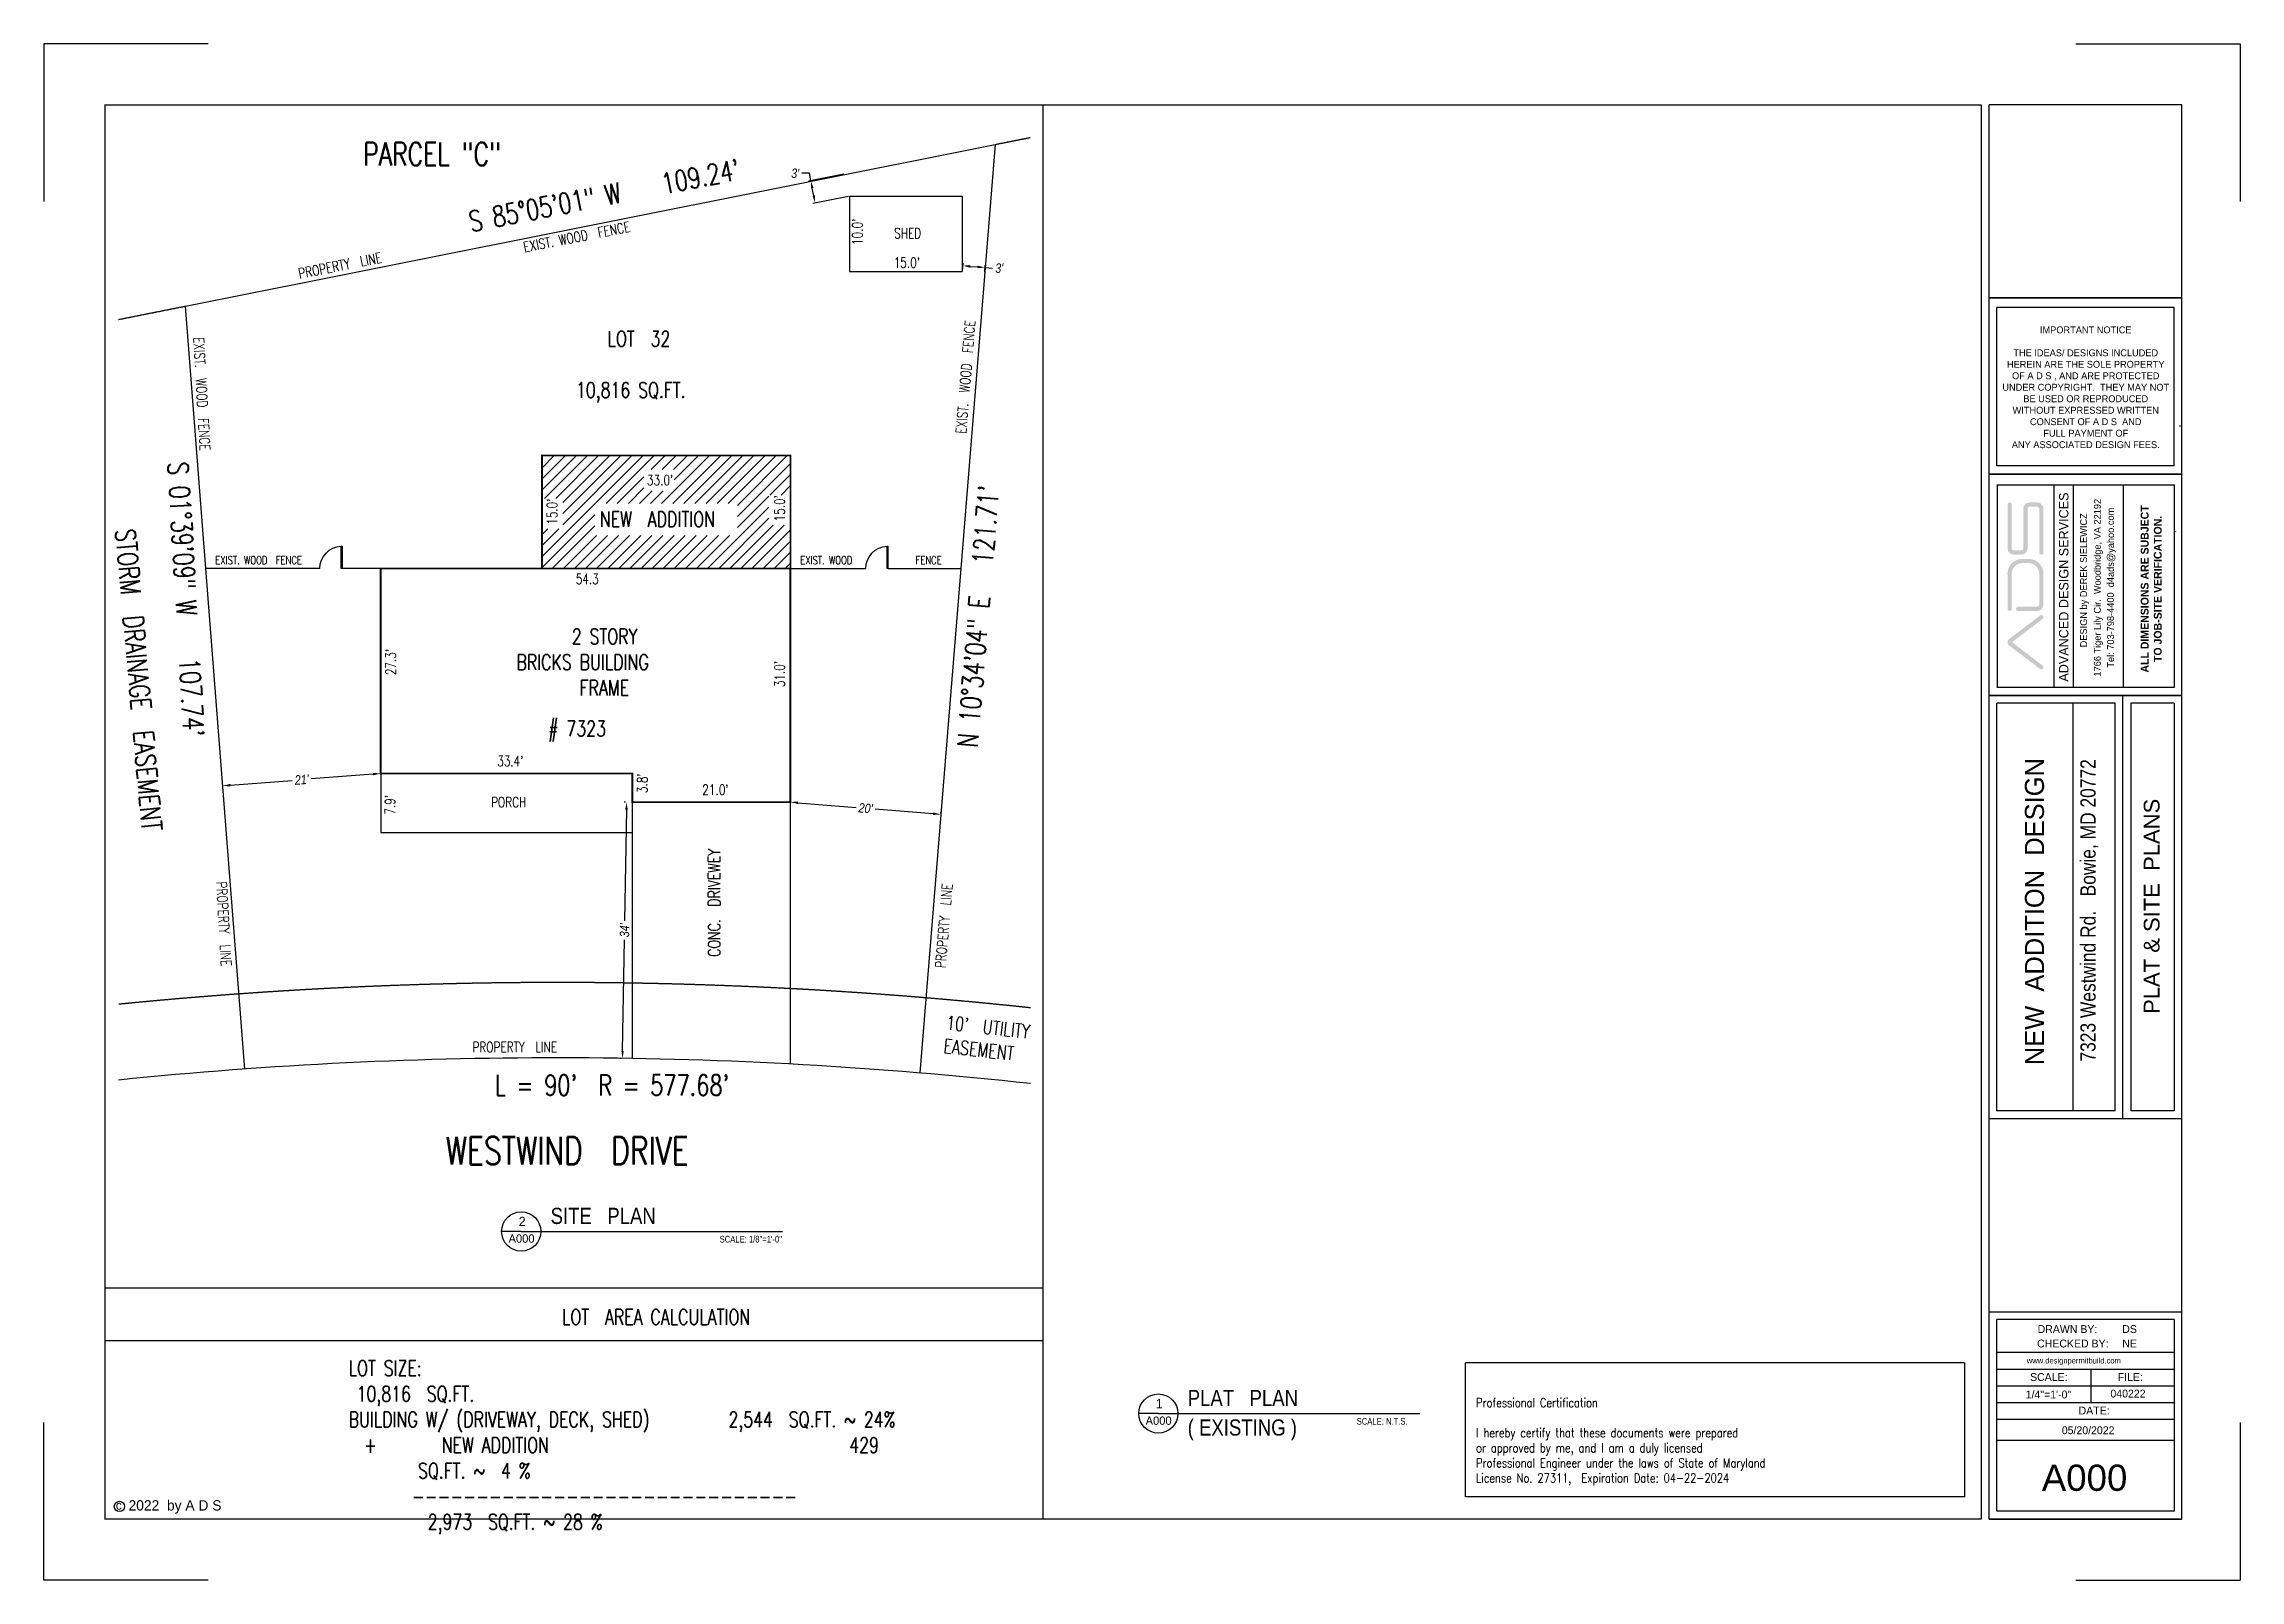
# Model space of a CAD drawing. Header units: inches. Extents: x 26998 to 46838, y -509 to 4343.
# Drawn here: x 26998 to 30497, y 569 to 3016 of the extents above; entities that cross this region are included whole.
import ezdxf

# ---------------------------------------------------------------- set-up
doc = ezdxf.new("R2010")
doc.units = ezdxf.units.IN
doc.header["$LTSCALE"] = 0.5
doc.header["$MEASUREMENT"] = 0
doc.linetypes.add('DASHED', pattern=[0.75, 0.5, -0.25])
doc.layers.get('Defpoints').update_dxf_attribs({"color": 140})
for name, color, linetype in [('FENCE', 7, 'FENCELINE2'), ('Title Block', 7, 'Continuous'), ('TITLES', 3, 'Continuous'), ('windows', 4, 'Continuous')]:
    doc.layers.add(name, color=color, linetype=linetype)
doc.layers.add('Layer1', color=2, linetype='Continuous', lineweight=9)
doc.styles.add('ARCH', font='arch.shx')
doc.styles.add('HS-DESIGN-PLAN', font='GOTHIC.TTF', dxfattribs={"height": 0.09375})
doc.styles.add('HS-DESIGN-TTLB', font='GOTHIC.TTF')
doc.styles.add('MtXpl_Arial_Narrow', font='ARIALNI.TTF')
doc.styles.get("Standard").update_dxf_attribs({"font": 'romans.shx', "width": 0.75})
doc.styles.add('TAGS', font='romans', dxfattribs={"width": 0.8})
doc.linetypes.add('FENCELINE2', pattern='A,0.25,-0.1,[132,ltypeshp.shx,S=0.1,R=0,X=-0.1,Y=0],-0.1,1', length=1.45)
doc.dimstyles.new('Copy of HALFDIMS', dxfattribs={"dimtxt": 15, "dimasz": 12, "dimexe": 4, "dimexo": 2, "dimgap": 4, "dimtad": 0, "dimtoh": 1, "dimdec": 0, "dimzin": 0, "dimdsep": 46, "dimlunit": 4, "dimtxsty": 'MtXpl_Arial_Narrow', "dimcen": 1, "dimclrd": 256, "dimclre": 256, "dimclrt": 256, "dimadec": 0, "dimazin": 0, "dimtfac": 1, "dimtdec": 0, "dimtofl": 0, "dimtmove": 0, "dimatfit": 3, "dimfxl": 1, "dimtfillclr": 3, "dimfrac": 2, "dimtolj": 1, "dimtzin": 0, "dimarcsym": 0})

msp = doc.modelspace()

# ---------------------------------------------------------------- texts
at = {"attachment_point": 1}
for s, insert, char_height, width in [('\\A1;PARCEL "C"', (27506.6297565, 2859.1270578), 36.72418176, 679.233322173), ('\\A1;SHED', (28352.6238882, 2722.762989), 16.32185856, 301.881476521), ("\\A1;15.0'", (28351.8775676, 2675.9611061), 16.32185856, 301.881476521), ('\\A1;    LOT  32\\P\\P10,816 SQ.FT.', (27845.6058274, 2558.7500655), 24.48278784, 452.822214782), ("\\A1;33.0'", (27958.6873431, 2329.4781766), 16.32185856, 51.749509872), ('\\A1;NEW  ADDITION', (27883.7510208, 2271.1882426), 24.48278784, 452.822214782), ('\\A1;EXIST. WOOD  FENCE', (27270.939242, 2200.3753302), 13.057486848, 241.505181217), ('\\A1;54.3', (27845.3432898, 2172.1107869), 16.32185856, 301.881476521), ('\\A1;EXIST. WOOD               FENCE', (28202.8927439, 2200.3753302), 13.057486848, 241.505181217), ('\\A1;       2 STORY\\PBRICKS BUILDING\\P        FRAME', (27750.8137542, 2084.4564598), 24.48278784, 452.822214782), ('\\A1;\\pxi-3,l3.31855,t3.31855;# 7323', (27793.5630798, 1937.7351409), 24.48278784, 452.822214782), ("\\A1;33.4'", (27720.068298, 1881.9017656), 16.32185856, 301.881476521), ("\\A1;21.0'", (28046.8738626, 1836.3017656), 16.32185856, 301.881476521), ('\\A1;PORCH', (27710.3690639, 1816.4582572), 16.32185856, 301.881476521), ('\\A1;PROPERTY  LINE', (27680.7069856, 1426.2556212), 16.32185856, 301.881476521), ("\\A1;L = 90'  R = 577.68'", (27716.229565, 1373.7600306), 32.64371712, 603.762953043), ('\\A1;WESTWIND  DRIVE', (27638.1340442, 1275.3106537), 44.069018112, 815.079986607), ('\\A1;                           LOT  AREA CALCULATION\\P\\PLOT SIZE:                                                            10,816  SQ.FT.\\PBUILDING W/ (DRIVEWAY, DECK, SHED)          2,544  SQ.FT. ~ 24%\\P\\pxi-3,l4,t4;+^I    NEW ADDITION                                      429  SQ.FT. ~  4 %\\P\\pi0,l0,tz;                                                                            ------------------------------\\P                                                                              2,973  SQ.FT. ~ 28 %', (27483.5271008, 1000.3804369), 24.48278784, 920.068407804)]:
    msp.add_mtext(s, dxfattribs=dict(at, insert=insert, char_height=char_height, width=width))
for s, insert, char_height, width, rotation in [('\\A1;S 85%%D05\'01" W    109.24\'', (27672.3626441, 2748.6137288), 32.64371712, 603.762953043, 11.103523858), ('\\A1;EXIST. WOOD  FENCE', (27760.5539156, 2700.1926879), 16.32185856, 301.881476521, 11.103523858), ("\\A1;10.0'", (28285.8216919, 2695.9499797), 16.32185856, 301.881476521, 90), ('\\A1;PROPERTY  LINE', (27402.1064624, 2658.2740368), 16.32185856, 301.881476521, 11.103523858), ('\\A1;EXIST.  WOOD  FENCE', (28450.8304455, 2396.0217232), 16.32185856, 301.881476521, 85.2898837906), ('\\A1;EXIST.  WOOD  FENCE', (27252.4749086, 2549.6468448), 16.32185856, 301.881476521, 273.3009467412), ('\\A1;S 01%%D39\'09" W    107.74\'', (27227.8278412, 2351.2909602), 32.64371712, 603.762953043, 273.3009467412), ('\\A1;N 10%%D34\'04" E   121.71\'', (28452.982071, 1896.9190365), 32.64371712, 603.762953043, 85.2898837906), ("\\A1;15.0'", (27799.391233, 2250.0873221), 16.32185856, 301.881476521, 90), ("\\A1;15.0'", (28161.8708454, 2255.5428779), 16.32185856, 301.881476521, 90), ('\\A1;STORM  DRAINAGE  EASEMENT', (27143.3165606, 2244.8936427), 31.827624192, 1832.407664467, 275.0783758626), ("\\A1;27.3'", (27542.391233, 2010.5177085), 16.32185856, 301.881476521, 90), ("\\A1;31.0'", (28161.8708454, 1991.4428779), 16.32185856, 301.881476521, 90), ("\\A1;3.8'", (27943.191233, 1822.6873221), 16.32185856, 301.881476521, 90), ("\\A1;7.9'", (27541.1578572, 1788.4214625), 16.32185856, 301.881476521, 90), ('\\A1;CONC.  DRIVEWEY', (28056.1154688, 1562.0281242), 19.423011686, 359.23895706, 90), ('\\A1;PROPERTY  LINE', (27288.9288186, 1682.2352683), 16.32185856, 301.881476521, 273.3009467412), ('\\A1;PROPERTY  LINE', (28418.0649743, 1544.775042), 16.32185856, 301.881476521, 85.2898837906), ("\\A1;10'  UTILITY\\PEASEMENT", (28436.7915969, 1468.4187816), 22.279336934, 1282.685365127, 353.6513767649)]:
    msp.add_mtext(s, dxfattribs=dict(at, insert=insert, char_height=char_height, width=width, rotation=rotation))
for s, insert, char_height, width, style in [('{\\fArial Narrow|b0|i0|c0|p34;SITE   PLAN}', (27805.2249455, 1162.1287418), 25.8048, 519.249438626, 'ARCH'), ('A000', (27738.1830539, 1119.7753736), 13.272336, 273.519934743, 'HS-DESIGN-TTLB'), ('{\\fArial Narrow|b0|i0|c0|p34;PLAT   PLAN}', (28820.2445899, 872.0099074), 25.8048, 519.249438626, 'ARCH'), ('A000', (28753.2026983, 829.6565393), 13.272336, 273.519934743, 'HS-DESIGN-TTLB'), ('{\\fArial Narrow|b0|i0|c0|p34;( EXISTING )}', (28820.2445899, 825.0099074), 25.8048, 519.249438626, 'ARCH')]:
    msp.add_mtext(s, dxfattribs=dict(at, insert=insert, char_height=char_height, width=width, style=style))
at = {"layer": 'Layer1', "char_height": 0.2, "attachment_point": 1}
for insert in [(30400.257037, 2407.6746721), (30391.7576165, 2239.2704773)]:
    msp.add_mtext_dynamic_manual_height_columns('single family residental', width=305.986453134, gutter_width=1, heights=[0], dxfattribs=dict(at, insert=insert))
at = {"layer": 'Title Block'}
for s, insert, char_height, width, attachment_point, style in [('IMPORTANT NOTICE \\P\\P\\pxt2;THE IDEAS/ DESIGNS INCLUDED \\PHEREIN ARE THE SOLE PROPERTY \\POF A D S , AND ARE PROTECTED \\PUNDER COPYRIGHT.  THEY MAY NOT \\PBE USED OR REPRODUCED \\PWITHOUT EXPRESSED WRITTEN \\PCONSENT OF A D S  AND \\PFULL PAYMENT OF \\PANY ASSOCIATED DESIGN FEES.', (30251.0637687, 2469.2110407), 10.9725, 2161.113996047, 5, 'HS-DESIGN-PLAN'), ('2', (27754.4293233, 1147.6823669), 14.74704, 303.911038603, 1, 'HS-DESIGN-TTLB'), ('{\\fArial Narrow|b0|i0|c0|p34;SCALE: 1/8"=1\'-0"}', (28074.5323211, 1117.4103835), 10.6178688, 218.815947794, 1, 'HS-DESIGN-TTLB'), ('CHECKED BY:', (30173.5987314, 952.1727956), 12.54, 125.890966401, 1, 'HS-DESIGN-TTLB'), ('DRAWN BY:', (30174.4125382, 975.1861664), 12.54, 100.256369435, 1, 'HS-DESIGN-TTLB'), ('DS', (30309.2539985, 975.1861664), 12.54, 100.256369435, 1, 'HS-DESIGN-TTLB'), ('NE', (30309.2539985, 952.1727956), 12.54, 238.678533521, 1, 'HS-DESIGN-TTLB'), ('www.designpermitbuild.com', (30157.1354469, 923.108439), 9, 100.256369435, 1, 'HS-DESIGN-TTLB'), ('SCALE:', (30162.3539175, 898.7501829), 12.54, 100.256369435, 1, 'HS-DESIGN-TTLB'), ('FILE:', (30301.9305909, 898.7501829), 12.54, 100.256369435, 1, 'HS-DESIGN-TTLB'), ('1', (28769.4489678, 857.5635325), 14.74704, 303.911038603, 1, 'HS-DESIGN-TTLB'), ('1/4"=1\'-0"', (30155.3435804, 870.9611656), 12.54, 100.256369435, 1, 'HS-DESIGN-TTLB'), ('DATE:', (30239.6754178, 845.3819042), 12.54, 100.256369435, 1, 'HS-DESIGN-TTLB'), ('040222', (30290.3482626, 872.365765), 12.54, 100.256369435, 1, 'HS-DESIGN-TTLB'), ('{\\fArial Narrow|b0|i0|c0|p34;SCALE: N.T.S.}', (29089.5519655, 827.2915491), 10.6178688, 218.815947794, 1, 'HS-DESIGN-TTLB'), ('05/20/2022', (30212.9334895, 813.9473195), 12.54, 100.256369435, 1, 'HS-DESIGN-TTLB'), ('{\\fSwis721 BlkOul BT|b0|i0|c0|p82;A000}', (30249.1889306, 731.7574841), 41.8, 403.665471424, 5, 'HS-DESIGN-TTLB'), ('2022  by A D S', (27132.7717317, 696.3057659), 16.45875, 572.041232506, 1, 'HS-DESIGN-TTLB')]:
    msp.add_mtext(s, dxfattribs=dict(at, insert=insert, char_height=char_height, width=width, attachment_point=attachment_point, style=style))
at = {"layer": 'Title Block', "rotation": 90}
for s, insert, char_height, width, attachment_point, style in [('ADVANCED DESIGN SERVICES', (30216.0563663, 2150.9379673), 15.0195, 401.451576005, 5, 'HS-DESIGN-PLAN'), ('1766 Tiger Lily Cir.  Woodbridge, VA 22192', (30271.1891303, 2149.9447948), 10.9725, 497.153654496, 5, 'HS-DESIGN-PLAN'), ('1766 Tiger Lily Cir.  Woodbridge, VA 22192', (30271.1891303, 2149.9447948), 10.9725, 497.153654496, 5, 'HS-DESIGN-PLAN'), ('Tel: 703-798-4400  d4ads@yahoo.com', (30292.2049564, 2149.9908487), 10.9725, 497.153654496, 5, 'HS-DESIGN-PLAN'), ('Tel: 703-798-4400  d4ads@yahoo.com', (30292.2049564, 2149.9908487), 10.9725, 497.153654496, 5, 'HS-DESIGN-PLAN'), ('\\P{\\fCentury Gothic|b1|i0|c0|p34;\\H1.1429x;ALL DIMENSIONS ARE SUBJECT \\PTO JOB-SITE VERIFICATION.}', (30346.3141798, 2148.0372376), 10.9725, 497.153654496, 5, 'HS-DESIGN-PLAN'), ('\\P{\\fCentury Gothic|b1|i0|c0|p34;\\H1.1429x;ALL DIMENSIONS ARE SUBJECT \\PTO JOB-SITE VERIFICATION.}', (30346.3141798, 2148.0372376), 10.9725, 497.153654496, 5, 'HS-DESIGN-PLAN'), ('DESIGN by DEREK SIELEWICZ', (30249.2418446, 2161.7529844), 10.9725, 497.153654496, 5, 'HS-DESIGN-PLAN'), ('DESIGN by DEREK SIELEWICZ', (30249.2418446, 2161.7529844), 10.9725, 497.153654496, 5, 'HS-DESIGN-PLAN'), ('{\\H1.14632x;    NEW  ADDITION  DESIGN}', (30154.162125, 1344.1784551), 26.474878979, 976.980918823, 1, 'HS-DESIGN-TTLB'), ('\\pxb0.41667,a0.41667,t20;{\\fArial Narrow|b0|i0|c0|p34;7323 Westwind Rd.   Bowie, MD 20772}', (30242.5656305, 1395.0411154), 24.171643782, 1577.857036448, 1, 'HS-DESIGN-TTLB'), ('{\\fSwis721 BdOul BT|b0|i0|c0|p82;PLAT & SITE  PLANS}', (30356.2456412, 1642.3408225), 25.0809405, 630.558117903, 5, 'HS-DESIGN-TTLB')]:
    msp.add_mtext(s, dxfattribs=dict(at, insert=insert, char_height=char_height, width=width, attachment_point=attachment_point, style=style))
at = {"layer": 'Title Block', "attachment_point": 1}
for s, width, gutter_width, insert, char_height, style in [('Professional Certification\\P\\PI hereby certify that these documents were prepared\\Por approved by me, and I am a duly licensed\\PProfessional Engineer under the laws of State of Maryland\\PLicense No. 27311,  Expiration Date: 04-22-2024', 1454.616452589, 60, (29279.6872411, 858.9088155, -287.9982426), 14.4, 'TAGS'), ('c', 0.427872706, 0.9375, (27112.5464445, 695.3021877), 14.1075, 'HS-DESIGN-PLAN')]:
    msp.add_mtext_dynamic_manual_height_columns(s, width=width, gutter_width=gutter_width, heights=[0], dxfattribs=dict(at, insert=insert, char_height=char_height, style=style))

# ---------------------------------------------------------------- blocks, each defined once
blk = doc.blocks.new('*D1223')
at = {"layer": 'Defpoints', "color": 0, "transparency": 16777216}
for p in [(28497.5, 2660), (28461.2, 2653.5), (28496.7, 2650.6)]:
    blk.add_point(p, dxfattribs=at)
at = {"layer": 'Title Block', "lineweight": -2, "transparency": 16777216}
for p, q in [((28461.3, 2655.5), (28462.3, 2666.9)), ((28473.9, 2661.9), (28485.5, 2661)), ((28496.9, 2652.6), (28497.8, 2664)), ((28497.5, 2660), (28509.4, 2659))]:
    blk.add_line(p, q, dxfattribs=at)
at = {"layer": 'Title Block', "transparency": 16777216}
for points in [[(28474.1, 2663.9), (28473.7, 2659.9), (28461.9, 2662.9)], [(28485.7, 2663), (28485.3, 2659), (28497.5, 2660)]]:
    blk.add_solid(points, dxfattribs=at)
at = {"layer": 'Title Block', "transparency": 16777216, "insert": (28520, 2659), "char_height": 15, "attachment_point": 5, "style": 'MtXpl_Arial_Narrow'}
blk.add_mtext("\\A1;3'", dxfattribs=at)
blk = doc.blocks.new('*D1224')
at = {"layer": 'Defpoints', "color": 0, "transparency": 16777216}
for p in [(28187.3, 1808.4), (28426.7, 1788.9), (28426.7, 1788.9)]:
    blk.add_point(p, dxfattribs=at)
at = {"layer": 'Title Block', "lineweight": -2, "transparency": 16777216}
for p, q in [((28187.5, 1810.3), (28187.6, 1812.3)), ((28199.3, 1807.4), (28291.8, 1799.9)), ((28414.8, 1789.9), (28322.2, 1797.4)), ((28426.9, 1790.9), (28427.1, 1792.9))]:
    blk.add_line(p, q, dxfattribs=at)
at = {"layer": 'Title Block', "transparency": 16777216}
for points in [[(28199.4, 1809.4), (28199.1, 1805.4), (28187.3, 1808.4)], [(28414.9, 1791.9), (28414.6, 1787.9), (28426.7, 1788.9)]]:
    blk.add_solid(points, dxfattribs=at)
at = {"layer": 'Title Block', "transparency": 16777216, "insert": (28307, 1798.6), "char_height": 15, "attachment_point": 5, "rotation": 355.3581, "style": 'MtXpl_Arial_Narrow'}
blk.add_mtext("\\A1;20'", dxfattribs=at)
blk = doc.blocks.new('*D1017')
at = {"layer": 'Defpoints', "color": 0, "transparency": 16777216}
for p in [(27926.3, 1808.4), (27919.7, 1400.1), (27919.7, 1400.1)]:
    blk.add_point(p, dxfattribs=at)
at = {"layer": 'Title Block', "lineweight": -2, "transparency": 16777216}
for p, q in [((27924.3, 1808.4), (27922.3, 1808.4)), ((27926.1, 1796.4), (27923.2, 1619.5)), ((27919.9, 1412.1), (27922.7, 1588.9)), ((27917.7, 1400.1), (27915.7, 1400.2))]:
    blk.add_line(p, q, dxfattribs=at)
at = {"layer": 'Title Block', "transparency": 16777216}
for points in [[(27924.1, 1796.4), (27928.1, 1796.3), (27926.3, 1808.4)], [(27917.9, 1412.1), (27921.9, 1412.1), (27919.7, 1400.1)]]:
    blk.add_solid(points, dxfattribs=at)
at = {"layer": 'Title Block', "transparency": 16777216, "insert": (27923, 1604.2), "char_height": 15, "attachment_point": 5, "rotation": 89.0676, "style": 'MtXpl_Arial_Narrow'}
blk.add_mtext("\\A1;34'", dxfattribs=at)
blk = doc.blocks.new('*D1225')
at = {"layer": 'Defpoints', "color": 0, "transparency": 16777216}
for p in [(27282.9, 1834.4), (27282.9, 1834.4), (27534.5, 1854)]:
    blk.add_point(p, dxfattribs=at)
at = {"layer": 'Title Block', "lineweight": -2, "transparency": 16777216}
for p, q in [((27534.3, 1855.9), (27534.2, 1857.9)), ((27282.7, 1836.4), (27282.6, 1838.4)), ((27294.8, 1835.3), (27393.5, 1843)), ((27522.5, 1853), (27423.9, 1845.3))]:
    blk.add_line(p, q, dxfattribs=at)
at = {"layer": 'Title Block', "transparency": 16777216}
for points in [[(27522.4, 1855), (27522.7, 1851), (27534.5, 1854)], [(27294.7, 1837.3), (27295, 1833.3), (27282.9, 1834.4)]]:
    blk.add_solid(points, dxfattribs=at)
at = {"layer": 'Title Block', "transparency": 16777216, "insert": (27408.7, 1844.2), "char_height": 15, "attachment_point": 5, "rotation": 4.4482, "style": 'MtXpl_Arial_Narrow'}
blk.add_mtext("\\A1;21'", dxfattribs=at)
blk = doc.blocks.new('*D1018')
at = {"layer": 'Defpoints', "color": 0, "transparency": 16777216}
for p in [(28274.5, 2809.1), (28219.8, 2798.3), (28281.5, 2773.5)]:
    blk.add_point(p, dxfattribs=at)
at = {"layer": 'Title Block', "lineweight": -2, "transparency": 16777216}
for p, q in [((28217.5, 2810.1), (28205.5, 2810.1)), ((28272.6, 2808.7), (28215.9, 2797.5)), ((28219.8, 2798.3), (28217.5, 2810.1)), ((28224.5, 2774.5), (28222.1, 2786.5)), ((28279.6, 2773.1), (28222.9, 2761.9))]:
    blk.add_line(p, q, dxfattribs=at)
at = {"layer": 'Title Block', "transparency": 16777216}
for points in [[(28224.1, 2786.9), (28220.1, 2786.1), (28219.8, 2798.3)], [(28226.4, 2774.9), (28222.5, 2774.1), (28226.8, 2762.7)]]:
    blk.add_solid(points, dxfattribs=at)
at = {"layer": 'Title Block', "transparency": 16777216, "insert": (28194.9, 2810.1), "char_height": 15, "attachment_point": 5, "style": 'MtXpl_Arial_Narrow'}
blk.add_mtext("\\A1;3'", dxfattribs=at)
blk = doc.blocks.new('door')
at = {"layer": 'windows'}
for p, q in [((9950.3, 7178.9), (9948.6, 7178.9)), ((9948.6, 7178.9), (9948.6, 7147)), ((9950.3, 7178.9), (9948.6, 7178.9)), ((9950.3, 7178.9), (9950.3, 7147)), ((9948.6, 7147), (9950.3, 7147))]:
    blk.add_line(p, q, dxfattribs=at)
blk.add_arc((9950.3, 7178.9), 31.9, 180, 266.8995, dxfattribs=at)

# ---------------------------------------------------------------- dimensions: what is measured, and where the dimension line sits
at = {"layer": 'Title Block'}
for p1, p2, distance, picture, middle in [((28281.5227975, 2773.4761258), (28274.5184, 2809.0678479), 55.7807535, '*D1018', (28194.9423296, 2810.0710372)), ((28461.1709522, 2653.5070535), (28496.7016637, 2650.6221452), 9.4296352, '*D1223', (28519.9533957, 2659.049709)), ((27534.5022033, 1853.9511261), (27282.8732356, 1834.3763749), 0, '*D1225', (27408.6877194, 1844.1637505)), ((27926.3166936, 1808.3511261), (27919.6725503, 1400.0883204), 0, '*D1017', (27922.9946219, 1604.2197232)), ((28187.3022033, 1808.3511261), (28426.7351704, 1788.9104192), 0, '*D1224', (28307.0186868, 1798.6307726))]:
    dim = msp.add_aligned_dim(p1=p1, p2=p2, distance=distance, dimstyle='Copy of HALFDIMS', dxfattribs=at)
    dim.commit()
    dim.dimension.update_dxf_attribs({"geometry": picture, "text_midpoint": middle})

# ---------------------------------------------------------------- hatches: boundary and pattern name
at = {"layer": 'Title Block'}
h = msp.add_hatch(dxfattribs=at)
h.set_pattern_fill('ANSI31', color=256, scale=100)
h.set_pattern_definition([(45, (26407.127, 1363.216), (-8.838835, 8.838835), [])])
h.paths.add_polyline_path([(28187.5022033, 2360.5511261), (27791.5022033, 2360.5511261), (27791.5022033, 2180.5511261), (28187.3022033, 2180.5511261)])
h.paths.add_polyline_path([(27953.8609272, 2304.2438707), (28002.0026165, 2304.2438707), (28002.0026165, 2338.2236199), (27953.8609272, 2338.2236199)], flags=16)
h.paths.add_polyline_path([(28187.1051513, 2249.4583652), (28187.1051513, 2297.6000544), (28153.1254021, 2297.6000544), (28153.1254021, 2249.4583652)], flags=16)
h.paths.add_polyline_path([(27824.6255389, 2244.0028094), (27824.6255389, 2292.1444986), (27790.6457897, 2292.1444986), (27790.6457897, 2244.0028094)])
h.paths.add_polyline_path([(27875.5427737, 2233.1697797), (28102.7851298, 2233.1697797), (28102.7851298, 2284.1394035), (27875.5427737, 2284.1394035)], flags=16)
h = msp.add_hatch(color=256, dxfattribs=at)
h.paths.add_polyline_path([(30182.2885945, 2100.2463073, 0.1912949762), (30183.6245548, 2102.3163189), (30183.6245548, 2103.6104114, 0.1065363828), (30183.0673669, 2104.9016506, 0.1989123674), (30180.9009843, 2106.25519), (30179.7996338, 2106.25519, 0.1139636446), (30178.4120235, 2105.680423), (30129.2524769, 2068.5241666, 0.5149988252), (30129.2524769, 2057.6559351), (30178.4120235, 2020.4996787, 0.1139636446), (30179.7996338, 2019.9249118), (30180.9009843, 2019.9249118, 0.1989123674), (30183.0673669, 2021.2784511, 0.1065363829), (30183.6245548, 2022.5696903), (30183.6245548, 2023.8637829, 0.1912949762), (30182.2885945, 2025.9337945), (30135.4597388, 2061.7027323, -0.5343557179), (30135.4597388, 2064.4773695)])
h.paths.add_polyline_path([(30173.6118535, 2112.9303242, 0.4142135624), (30183.6245548, 2122.9430254), (30183.6245548, 2169.2224986, 0.440849221), (30160.2615851, 2195.9230353), (30149.8168833, 2195.9230353, 0.440849221), (30126.4539137, 2169.2224986), (30126.4539137, 2116.2678912, 0.4142135624), (30129.7914808, 2112.9303242, 0.4142135624), (30133.1290479, 2116.2678912), (30133.1290479, 2169.2224986, -0.4500136067), (30149.8168833, 2189.2479011), (30160.2615851, 2189.2479011, -0.4500136067), (30176.9494206, 2169.2224986), (30176.9494206, 2122.9430254, -0.4142135624), (30173.6118535, 2119.6054583), (30143.1417491, 2119.6054583, 0.4142135624), (30139.804182, 2116.2678912, 0.4142135624), (30143.1417491, 2112.9303242)])
h.paths.add_polyline_path([(30151.7016671, 2212.8064356, -0.4142135624), (30148.3641, 2209.4688685), (30136.4666149, 2209.4688685, -0.4142135624), (30133.1290479, 2212.8064356), (30133.1290479, 2282.4488784, 0.4142135624), (30129.7914808, 2285.7864454, 0.4142135624), (30126.4539137, 2282.4488784), (30126.4539137, 2212.8064356, 0.4142135624), (30136.4666149, 2202.7937343), (30148.3641, 2202.7937343, 0.4142135624), (30158.3768013, 2212.8064356), (30158.3768013, 2275.7737442, -0.4142135624), (30161.7143684, 2279.1113113), (30173.6118535, 2279.1113113, -0.4142135624), (30176.9494206, 2275.7737442), (30176.9494206, 2206.1313014, 0.4142135624), (30180.2869877, 2202.7937343, 0.4142135624), (30183.6245548, 2206.1313014), (30183.6245548, 2275.7737442, 0.4142135624), (30173.6118535, 2285.7864454), (30161.7143684, 2285.7864454, 0.4142135624), (30151.7016671, 2275.7737442)])
h = msp.add_hatch(color=256, dxfattribs=at)
h.paths.add_polyline_path([(30182.2885945, 2100.2463073, 0.1912949762), (30183.6245548, 2102.3163189), (30183.6245548, 2103.6104114, 0.1065363828), (30183.0673669, 2104.9016506, 0.1989123674), (30180.9009843, 2106.25519), (30179.7996338, 2106.25519, 0.1139636446), (30178.4120235, 2105.680423), (30129.2524769, 2068.5241666, 0.5149988252), (30129.2524769, 2057.6559351), (30178.4120235, 2020.4996787, 0.1139636446), (30179.7996338, 2019.9249118), (30180.9009843, 2019.9249118, 0.1989123674), (30183.0673669, 2021.2784511, 0.1065363829), (30183.6245548, 2022.5696903), (30183.6245548, 2023.8637829, 0.1912949762), (30182.2885945, 2025.9337945), (30135.4597388, 2061.7027323, -0.5343557179), (30135.4597388, 2064.4773695)])
h.paths.add_polyline_path([(30173.6118535, 2112.9303242, 0.4142135624), (30183.6245548, 2122.9430254), (30183.6245548, 2169.2224986, 0.440849221), (30160.2615851, 2195.9230353), (30149.8168833, 2195.9230353, 0.440849221), (30126.4539137, 2169.2224986), (30126.4539137, 2116.2678912, 0.4142135624), (30129.7914808, 2112.9303242, 0.4142135624), (30133.1290479, 2116.2678912), (30133.1290479, 2169.2224986, -0.4500136067), (30149.8168833, 2189.2479011), (30160.2615851, 2189.2479011, -0.4500136067), (30176.9494206, 2169.2224986), (30176.9494206, 2122.9430254, -0.4142135624), (30173.6118535, 2119.6054583), (30143.1417491, 2119.6054583, 0.4142135624), (30139.804182, 2116.2678912, 0.4142135624), (30143.1417491, 2112.9303242)])
h.paths.add_polyline_path([(30151.7016671, 2212.8064356, -0.4142135624), (30148.3641, 2209.4688685), (30136.4666149, 2209.4688685, -0.4142135624), (30133.1290479, 2212.8064356), (30133.1290479, 2282.4488784, 0.4142135624), (30129.7914808, 2285.7864454, 0.4142135624), (30126.4539137, 2282.4488784), (30126.4539137, 2212.8064356, 0.4142135624), (30136.4666149, 2202.7937343), (30148.3641, 2202.7937343, 0.4142135624), (30158.3768013, 2212.8064356), (30158.3768013, 2275.7737442, -0.4142135624), (30161.7143684, 2279.1113113), (30173.6118535, 2279.1113113, -0.4142135624), (30176.9494206, 2275.7737442), (30176.9494206, 2206.1313014, 0.4142135624), (30180.2869877, 2202.7937343, 0.4142135624), (30183.6245548, 2206.1313014), (30183.6245548, 2275.7737442, 0.4142135624), (30173.6118535, 2285.7864454), (30161.7143684, 2285.7864454, 0.4142135624), (30151.7016671, 2275.7737442)])

# ---------------------------------------------------------------- linework, layer by layer
for p, q in [((27758.4281279, 1124.4014831), (27727.1673509, 1124.4014831)), ((27758.4281279, 1124.4014831), (27727.1673509, 1124.4014831)), ((27758.4281279, 1124.4014831), (28174.8204609, 1124.4014831)), ((27758.4281279, 1124.4014831), (28174.8204609, 1124.4014831)), ((28773.4477723, 834.2826487), (28742.1869953, 834.2826487)), ((28773.4477723, 834.2826487), (28742.1869953, 834.2826487)), ((28773.4477723, 834.2826487), (29189.8401053, 834.2826487)), ((28773.4477723, 834.2826487), (29189.8401053, 834.2826487))]:
    msp.add_line(p, q)
msp.add_lwpolyline([(27094.2988971, 2919.0896005), (30084.4173665, 2919.0896005), (30084.4173665, 666.1911576), (27094.2988971, 666.1911576)])
at = {"const_width": 1}
msp.add_lwpolyline([(27095.0988971, 666.1911576), (27095.0988971, 2919.0896005)], dxfattribs=at)
msp.add_lwpolyline([(27095.0988971, 666.1911576), (27095.0988971, 2919.0896005)], dxfattribs=at)
for centre in [(27758.4281279, 1124.4014831), (27758.4281279, 1124.4014831), (28773.4477723, 834.2826487), (28773.4477723, 834.2826487)]:
    msp.add_circle(centre, 31.260777)
at = {"layer": 'FENCE'}
for p, q in [((27223.4275856, 2598.5366662), (28513.3834548, 2856.0761326)), ((28513.3834548, 2856.0761326), (28458.5343511, 2180.5511261)), ((27255.9435674, 2180.5511261), (27223.4275856, 2598.5366662)), ((27437.3735926, 2180.5511261), (27255.9435674, 2180.5511261)), ((27534.5022033, 2180.5511261), (27473.3735926, 2180.5511261)), ((28187.3022033, 2180.5511261), (28307.1593177, 2180.5511261)), ((28343.1593177, 2180.5511261), (28458.5343511, 2180.5511261))]:
    msp.add_line(p, q, dxfattribs=at)
at = {"layer": 'Title Block'}
for p, q in [((27259.5521471, 3016.2435205), (26997.9449771, 3016.2435205)), ((27259.5521471, 3016.2435205), (26997.9449771, 3016.2435205)), ((27259.5521471, 3016.2435205), (26997.9449771, 3016.2435205)), ((27259.5521471, 3016.2435205), (26997.9449771, 3016.2435205)), ((27259.5521471, 3016.2435205), (26997.9449771, 3016.2435205)), ((27259.5521471, 3016.2435205), (26997.9449771, 3016.2435205)), ((26997.9449771, 3016.2435205), (26997.9449771, 2765.2625605)), ((26997.9449771, 3016.2435205), (26997.9449771, 2765.2625605)), ((26997.9449771, 3016.2435205), (26997.9449771, 2765.2625605)), ((26997.9449771, 3016.2435205), (26997.9449771, 2765.2625605)), ((27259.5521471, 3016.2435205), (26997.9449771, 3016.2435205)), ((27259.5521471, 3016.2435205), (26997.9449771, 3016.2435205)), ((27259.5521471, 3016.2435205), (26997.9449771, 3016.2435205)), ((27259.5521471, 3016.2435205), (26997.9449771, 3016.2435205)), ((27259.5521471, 3016.2435205), (26997.9449771, 3016.2435205)), ((27259.5521471, 3016.2435205), (26997.9449771, 3016.2435205)), ((26997.9449771, 3016.2435205), (26997.9449771, 2765.2625605)), ((26997.9449771, 3016.2435205), (26997.9449771, 2765.2625605)), ((26997.9449771, 3016.2435205), (26997.9449771, 2765.2625605)), ((26997.9449771, 3016.2435205), (26997.9449771, 2765.2625605)), ((30235.329683, 3016.2435205), (30496.936853, 3016.2435205)), ((30235.329683, 3016.2435205), (30496.936853, 3016.2435205)), ((30235.329683, 3016.2435205), (30496.936853, 3016.2435205)), ((30235.329683, 3016.2435205), (30496.936853, 3016.2435205)), ((30235.329683, 3016.2435205), (30496.936853, 3016.2435205)), ((30235.329683, 3016.2435205), (30496.936853, 3016.2435205)), ((30235.329683, 3016.2435205), (30496.936853, 3016.2435205)), ((30235.329683, 3016.2435205), (30496.936853, 3016.2435205)), ((30235.329683, 3016.2435205), (30496.936853, 3016.2435205)), ((30235.329683, 3016.2435205), (30496.936853, 3016.2435205)), ((30235.329683, 3016.2435205), (30496.936853, 3016.2435205)), ((30496.936853, 3016.2435205), (30496.936853, 2765.2625605)), ((30496.936853, 3016.2435205), (30496.936853, 2765.2625605)), ((30496.936853, 3016.2435205), (30496.936853, 2765.2625605)), ((30496.936853, 3016.2435205), (30496.936853, 2765.2625605)), ((30496.936853, 3016.2435205), (30496.936853, 2765.2625605)), ((30496.936853, 3016.2435205), (30496.936853, 2765.2625605)), ((30496.936853, 3016.2435205), (30496.936853, 2765.2625605)), ((30496.936853, 3016.2435205), (30496.936853, 2765.2625605)), ((30496.936853, 3016.2435205), (30496.936853, 2765.2625605)), ((30496.936853, 3016.2435205), (30496.936853, 2765.2625605)), ((30496.936853, 3016.2435205), (30496.936853, 2765.2625605)), ((30496.936853, 3016.2435205), (30496.936853, 2765.2625605)), ((30496.936853, 3016.2435205), (30496.936853, 2765.2625605)), ((30496.936853, 3016.2435205), (30496.936853, 2765.2625605)), ((30496.936853, 3016.2435205), (30496.936853, 2765.2625605)), ((30496.936853, 3016.2435205), (30496.936853, 2765.2625605)), ((30496.936853, 3016.2435205), (30496.936853, 2765.2625605)), ((30496.936853, 3016.2435205), (30496.936853, 2765.2625605)), ((30496.936853, 3016.2435205), (30496.936853, 2765.2625605)), ((30496.936853, 3016.2435205), (30496.936853, 2765.2625605)), ((30496.936853, 3016.2435205), (30496.936853, 2765.2625605)), ((30496.936853, 3016.2435205), (30496.936853, 2765.2625605)), ((30496.936853, 3016.2435205), (30496.936853, 2765.2625605)), ((30496.936853, 3016.2435205), (30496.936853, 2765.2625605)), ((30496.936853, 3016.2435205), (30496.936853, 2765.2625605)), ((30496.936853, 3016.2435205), (30496.936853, 2765.2625605)), ((30496.936853, 3016.2435205), (30496.936853, 2765.2625605)), ((30496.936853, 3016.2435205), (30496.936853, 2765.2625605)), ((30496.936853, 3016.2435205), (30496.936853, 2765.2625605)), ((30496.936853, 3016.2435205), (30496.936853, 2765.2625605)), ((27095.0988971, 2919.0896005), (27095.0988971, 666.1911576)), ((28589.3581318, 2919.0896005), (28589.3581318, 666.1911576)), ((30097.0676165, 666.1911376), (30097.0676165, 2919.0895805)), ((30404.2976165, 2919.0895805), (30097.0676165, 2919.0895805)), ((30404.2976165, 666.1911376), (30404.2976165, 2919.0895805)), ((28281.5227975, 2773.4761258), (28461.1709522, 2773.4761258)), ((28281.5227975, 2773.4761258), (28281.5227975, 2653.5070535)), ((28461.1709522, 2773.4761258), (28461.1709522, 2653.5070535)), ((28281.5227975, 2653.5070535), (28461.1709522, 2653.5070535)), ((30097.0676165, 2611.7245805), (30404.2976165, 2611.7245805)), ((30097.0676165, 2611.7245805), (30404.2976165, 2611.7245805)), ((30097.0676165, 2611.7245805), (30404.2976165, 2611.7245805)), ((30097.0676165, 2611.7245805), (30404.2976165, 2611.7245805)), ((30404.2976165, 2611.7245805), (30097.0676165, 2611.7245805)), ((30109.6076165, 2343.9070805), (30109.6076165, 2596.5495805)), ((30391.7576165, 2596.5495805), (30109.6076165, 2596.5495805)), ((30109.6076165, 2343.9070805), (30109.6076165, 2596.5495805)), ((30391.7576165, 2343.9070805), (30391.7576165, 2596.5495805)), ((27791.5022033, 2180.5511261), (27791.5022033, 2336.5511261)), ((28187.3022033, 2180.5511261), (28187.3022033, 2336.5511261)), ((30097.0676165, 2330.7245805), (30404.2976165, 2330.7245805)), ((30097.0676165, 2330.7245805), (30404.2976165, 2330.7245805)), ((30097.0676165, 2330.7245805), (30404.2976165, 2330.7245805)), ((30404.2976165, 2330.7245805), (30097.0676165, 2330.7245805)), ((30391.7576165, 2343.9070805), (30109.6076165, 2343.9070805)), ((30109.7178665, 2313.9070805), (30391.7576165, 2313.9070805)), ((30109.7178665, 2313.9070805), (30109.7178665, 1990.8985821)), ((30109.7178665, 2313.9070805), (30109.7178665, 1990.8985821)), ((30200.7808111, 1990.8985821), (30200.7808111, 2313.9070805)), ((30200.7808111, 1990.8985821), (30200.7808111, 2313.9070805)), ((30231.2892748, 1990.8985821), (30231.2892748, 2313.9070805)), ((30231.2892748, 1990.8985821), (30231.2892748, 2313.9070805)), ((30311.2892748, 1990.8985821), (30311.2892748, 2313.9070805)), ((30311.2892748, 1990.8985821), (30311.2892748, 2313.9070805)), ((30391.7576165, 2313.9070805), (30391.7576165, 1990.8985821)), ((27317.9786892, 1383.1037647), (27255.9435674, 2180.5511261)), ((27534.5022033, 2180.5511261), (28187.3022033, 2180.5511261)), ((27534.5022033, 1853.9511261), (27534.5022033, 2180.5511261)), ((28163.3022033, 2180.5511261), (28187.3022033, 2180.5511261)), ((28187.3022033, 1808.3511261), (28187.3022033, 2180.5511261)), ((28458.5343511, 2180.5511261), (28393.283331, 1376.9154638)), ((30097.0676165, 1978.3585821), (30404.2976165, 1978.3585821)), ((30097.0676165, 1978.3585821), (30404.2976165, 1978.3585821)), ((30404.2976165, 1978.3585821), (30097.0676165, 1978.3585821)), ((30391.7576165, 1990.8985821), (30109.6076165, 1990.8985821)), ((30109.6076165, 1316.7741226), (30109.6076165, 1965.8185821)), ((30297.7076165, 1965.8185821), (30109.6076165, 1965.8185821)), ((30231.2493128, 1316.7741226), (30231.2493128, 1965.8185821)), ((30297.7076165, 1316.7741226), (30297.7076165, 1965.8185821)), ((30310.2476165, 1304.2341226), (30310.2476165, 1978.3585821)), ((30391.7576165, 1965.8185821), (30322.7876165, 1965.8185821)), ((30322.7876165, 1965.8185821), (30322.7876165, 1316.7741226)), ((30391.7576165, 1965.8185821), (30391.7576165, 1316.7741226)), ((27534.5022033, 1853.9511261), (27935.3022033, 1853.9511261)), ((27534.5022033, 1853.9511261), (27534.5022033, 1759.9511261)), ((27935.3022033, 1808.3511261), (27935.3022033, 1853.9511261)), ((27935.3022033, 1808.3511261), (28187.3022033, 1808.3511261)), ((27935.3022033, 1808.3511261), (27935.3022033, 1759.9511261)), ((27935.3022033, 1808.3511261), (27935.3022033, 1399.977007)), ((28187.3022033, 1391.0474587), (28187.3022033, 1808.3511261)), ((27534.5022033, 1759.9511261), (27935.3022033, 1759.9511261)), ((30097.0676165, 1304.2341226), (30404.2976165, 1304.2341226)), ((30097.0676165, 1304.2341226), (30404.2976165, 1304.2341226)), ((30297.7076165, 1316.7741226), (30109.6076165, 1316.7741226)), ((30391.7576165, 1316.7741226), (30322.7876165, 1316.7741226)), ((28589.3581318, 1034.1369746), (27095.0988971, 1034.1369746)), ((30097.0676165, 996.5116226), (30404.2976165, 996.5116226)), ((30109.6076165, 931.3234835), (30109.6076165, 983.9716226)), ((30391.7576165, 983.9716226), (30109.6076165, 983.9716226)), ((30391.7576165, 983.9716226), (30391.7576165, 931.3234835)), ((28589.3581318, 950.2120654), (27095.0988971, 950.2120654)), ((30109.6076165, 678.7311376), (30109.6076165, 931.3234835)), ((30391.7576165, 931.3234835), (30109.6076165, 931.3234835)), ((30391.7576165, 931.3234835), (30391.7576165, 678.7311376)), ((30391.7576165, 904.6759835), (30109.6076165, 904.6759835)), ((30391.7576165, 878.0284835), (30109.6076165, 878.0284835)), ((30259.7076165, 851.3809835), (30259.7076165, 904.6759835)), ((30391.7576165, 851.3809835), (30109.6076165, 851.3809835)), ((26997.9449771, 569.0372376), (26997.9449771, 820.0181976)), ((26997.9449771, 569.0372376), (26997.9449771, 820.0181976)), ((26997.9449771, 569.0372376), (26997.9449771, 820.0181976)), ((26997.9449771, 569.0372376), (26997.9449771, 820.0181976)), ((26997.9449771, 569.0372376), (26997.9449771, 820.0181976)), ((26997.9449771, 569.0372376), (26997.9449771, 820.0181976)), ((26997.9449771, 569.0372376), (26997.9449771, 820.0181976)), ((26997.9449771, 569.0372376), (26997.9449771, 820.0181976)), ((30391.7576165, 824.7334835), (30109.6076165, 824.7334835)), ((30496.936853, 820.0181976), (30496.936853, 569.0372376)), ((30496.936853, 820.0181976), (30496.936853, 569.0372376)), ((30496.936853, 820.0181976), (30496.936853, 569.0372376)), ((30496.936853, 820.0181976), (30496.936853, 569.0372376)), ((30496.936853, 820.0181976), (30496.936853, 569.0372376)), ((30496.936853, 820.0181976), (30496.936853, 569.0372376)), ((30496.936853, 820.0181976), (30496.936853, 569.0372376)), ((30496.936853, 820.0181976), (30496.936853, 569.0372376)), ((30496.936853, 820.0181976), (30496.936853, 569.0372376)), ((30496.936853, 820.0181976), (30496.936853, 569.0372376)), ((30496.936853, 820.0181976), (30496.936853, 569.0372376)), ((30496.936853, 820.0181976), (30496.936853, 569.0372376)), ((30496.936853, 820.0181976), (30496.936853, 569.0372376)), ((30496.936853, 820.0181976), (30496.936853, 569.0372376)), ((30496.936853, 820.0181976), (30496.936853, 569.0372376)), ((30496.936853, 820.0181976), (30496.936853, 569.0372376)), ((30496.936853, 820.0181976), (30496.936853, 569.0372376)), ((30496.936853, 820.0181976), (30496.936853, 569.0372376)), ((30496.936853, 820.0181976), (30496.936853, 569.0372376)), ((30496.936853, 820.0181976), (30496.936853, 569.0372376)), ((30496.936853, 820.0181976), (30496.936853, 569.0372376)), ((30496.936853, 820.0181976), (30496.936853, 569.0372376)), ((30496.936853, 820.0181976), (30496.936853, 569.0372376)), ((30496.936853, 820.0181976), (30496.936853, 569.0372376)), ((30496.936853, 820.0181976), (30496.936853, 569.0372376)), ((30496.936853, 820.0181976), (30496.936853, 569.0372376)), ((30496.936853, 820.0181976), (30496.936853, 569.0372376)), ((30496.936853, 820.0181976), (30496.936853, 569.0372376)), ((30496.936853, 820.0181976), (30496.936853, 569.0372376)), ((30496.936853, 820.0181976), (30496.936853, 569.0372376)), ((30391.7576165, 791.1320887), (30109.6076165, 791.1320887)), ((30097.0676165, 666.1911376), (30404.2976165, 666.1911376)), ((30097.0676165, 666.1911376), (30404.2976165, 666.1911376)), ((30097.0676165, 666.1911376), (30404.2976165, 666.1911376)), ((30097.0676165, 666.1911376), (30404.2976165, 666.1911376)), ((30404.2976165, 666.1911376), (30097.0676165, 666.1911376)), ((30391.7576165, 678.7311376), (30109.7178665, 678.7311376)), ((27259.5521471, 569.0372376), (26997.9449771, 569.0372376)), ((27259.5521471, 569.0372376), (26997.9449771, 569.0372376)), ((27259.5521471, 569.0372376), (26997.9449771, 569.0372376)), ((27259.5521471, 569.0372376), (26997.9449771, 569.0372376)), ((27259.5521471, 569.0372376), (26997.9449771, 569.0372376)), ((27259.5521471, 569.0372376), (26997.9449771, 569.0372376)), ((27259.5521471, 569.0372376), (26997.9449771, 569.0372376)), ((27259.5521471, 569.0372376), (26997.9449771, 569.0372376)), ((27259.5521471, 569.0372376), (26997.9449771, 569.0372376)), ((27259.5521471, 569.0372376), (26997.9449771, 569.0372376)), ((27259.5521471, 569.0372376), (26997.9449771, 569.0372376)), ((27259.5521471, 569.0372376), (26997.9449771, 569.0372376)), ((30235.329683, 569.0372376), (30496.936853, 569.0372376)), ((30235.329683, 569.0372376), (30496.936853, 569.0372376)), ((30235.329683, 569.0372376), (30496.936853, 569.0372376)), ((30235.329683, 569.0372376), (30496.936853, 569.0372376)), ((30235.329683, 569.0372376), (30496.936853, 569.0372376)), ((30235.329683, 569.0372376), (30496.936853, 569.0372376)), ((30235.329683, 569.0372376), (30496.936853, 569.0372376)), ((30235.329683, 569.0372376), (30496.936853, 569.0372376)), ((30235.329683, 569.0372376), (30496.936853, 569.0372376)), ((30235.329683, 569.0372376), (30496.936853, 569.0372376)), ((30235.329683, 569.0372376), (30496.936853, 569.0372376))]:
    msp.add_line(p, q, dxfattribs=at)
at = {"layer": 'Title Block', "color": 253, "linetype": 'DASHED'}
for p, q in [((28513.3834548, 2856.0761326), (28569.7013736, 2867.3199953)), ((27116.921762, 2577.272797), (27223.4275856, 2598.5366662))]:
    msp.add_line(p, q, dxfattribs=at)
at = {"layer": 'Title Block'}
for points, const_width in [([(30097.0676165, 2919.0895805), (30404.2976165, 2919.0895805)], 1), ([(30097.0676165, 666.1911376), (30097.0676165, 2919.0895805)], 1), ([(30404.2976165, 666.1911376), (30404.2976165, 2919.0895805)], 1), ([(30097.0676165, 2611.7245805), (30404.2976165, 2611.7245805)], 1), ([(30097.0676165, 2611.7245805), (30404.2976165, 2611.7245805)], 1), ([(30097.0676165, 2330.7245805), (30404.2976165, 2330.7245805)], 1), ([(30097.0676165, 2330.7245805), (30404.2976165, 2330.7245805)], 1), ([(27534.5022033, 2180.5511261), (27534.5022033, 1853.9511261), (27935.3022033, 1853.9511261), (27935.3022033, 1808.3511261), (28187.3022033, 1808.3511261), (28187.3022033, 2180.5511261), (27534.5022033, 2180.5511261)], 3), ([(30097.0676165, 1978.3585821), (30404.2976165, 1978.3585821)], 1), ([(30097.0676165, 1978.3585821), (30404.2976165, 1978.3585821)], 1), ([(30310.2476165, 1304.2341226), (30310.2476165, 1978.3585821)], 1), ([(30097.0676165, 1304.2341226), (30404.2976165, 1304.2341226)], 1), ([(30097.0676165, 996.5116226), (30404.2976165, 996.5116226)], 1), ([(30097.0676165, 666.1911376), (30404.2976165, 666.1911376)], 1), ([(30097.0676165, 666.1911376), (30404.2976165, 666.1911376)], 1), ([(30097.0676165, 666.1911376), (30404.2976165, 666.1911376)], 1)]:
    msp.add_lwpolyline(points, dxfattribs=dict(at, const_width=const_width))
at = {"layer": 'Title Block', "const_width": 3}
msp.add_lwpolyline([(27791.5022033, 2180.5511261), (28187.5022033, 2180.5511261), (28187.5022033, 2360.5511261), (27791.5022033, 2360.5511261)], close=True, dxfattribs=at)
at = {"layer": 'Title Block', "color": 253, "linetype": 'DASHED', "elevation": -287.9982426}
msp.add_lwpolyline([(29262.6872411, 915.4313155), (30057.6872411, 915.4313155), (30057.6872411, 701.7088155), (29262.6872411, 701.7088155)], close=True, dxfattribs=at)
at = {"layer": 'Title Block'}
msp.add_circle((27118.2462545, 686.3770636), 8.1467349, dxfattribs=at)
at = {"layer": 'Title Block', "color": 253, "linetype": 'DASHED'}
msp.add_arc((27815.8577609, -5531.1538741), 7052.16, 83.86361910367, 95.68789341627, dxfattribs=at)
at = {"layer": 'Title Block'}
msp.add_arc((27815.8577609, -5531.1538741), 6932.16, 83.75697578398, 95.78668764565, dxfattribs=at)

# ---------------------------------------------------------------- block references
at = {"layer": 'TITLES', "xscale": -1.12167, "yscale": 1.12167, "zscale": 1.12167, "rotation": 180}
for p in [(16312.4348392, 10232.880675), (17182.2205644, 10232.880675)]:
    msp.add_blockref('door', p, dxfattribs=at)

msp.set_redraw_order([(e.dxf.handle, doc.entitydb.next_handle()) for e in msp.query("TEXT MTEXT ATTDEF DIMENSION ARC_DIMENSION")])  # texts and dimensions are drawn at this point

doc.saveas('drawing.dxf')
